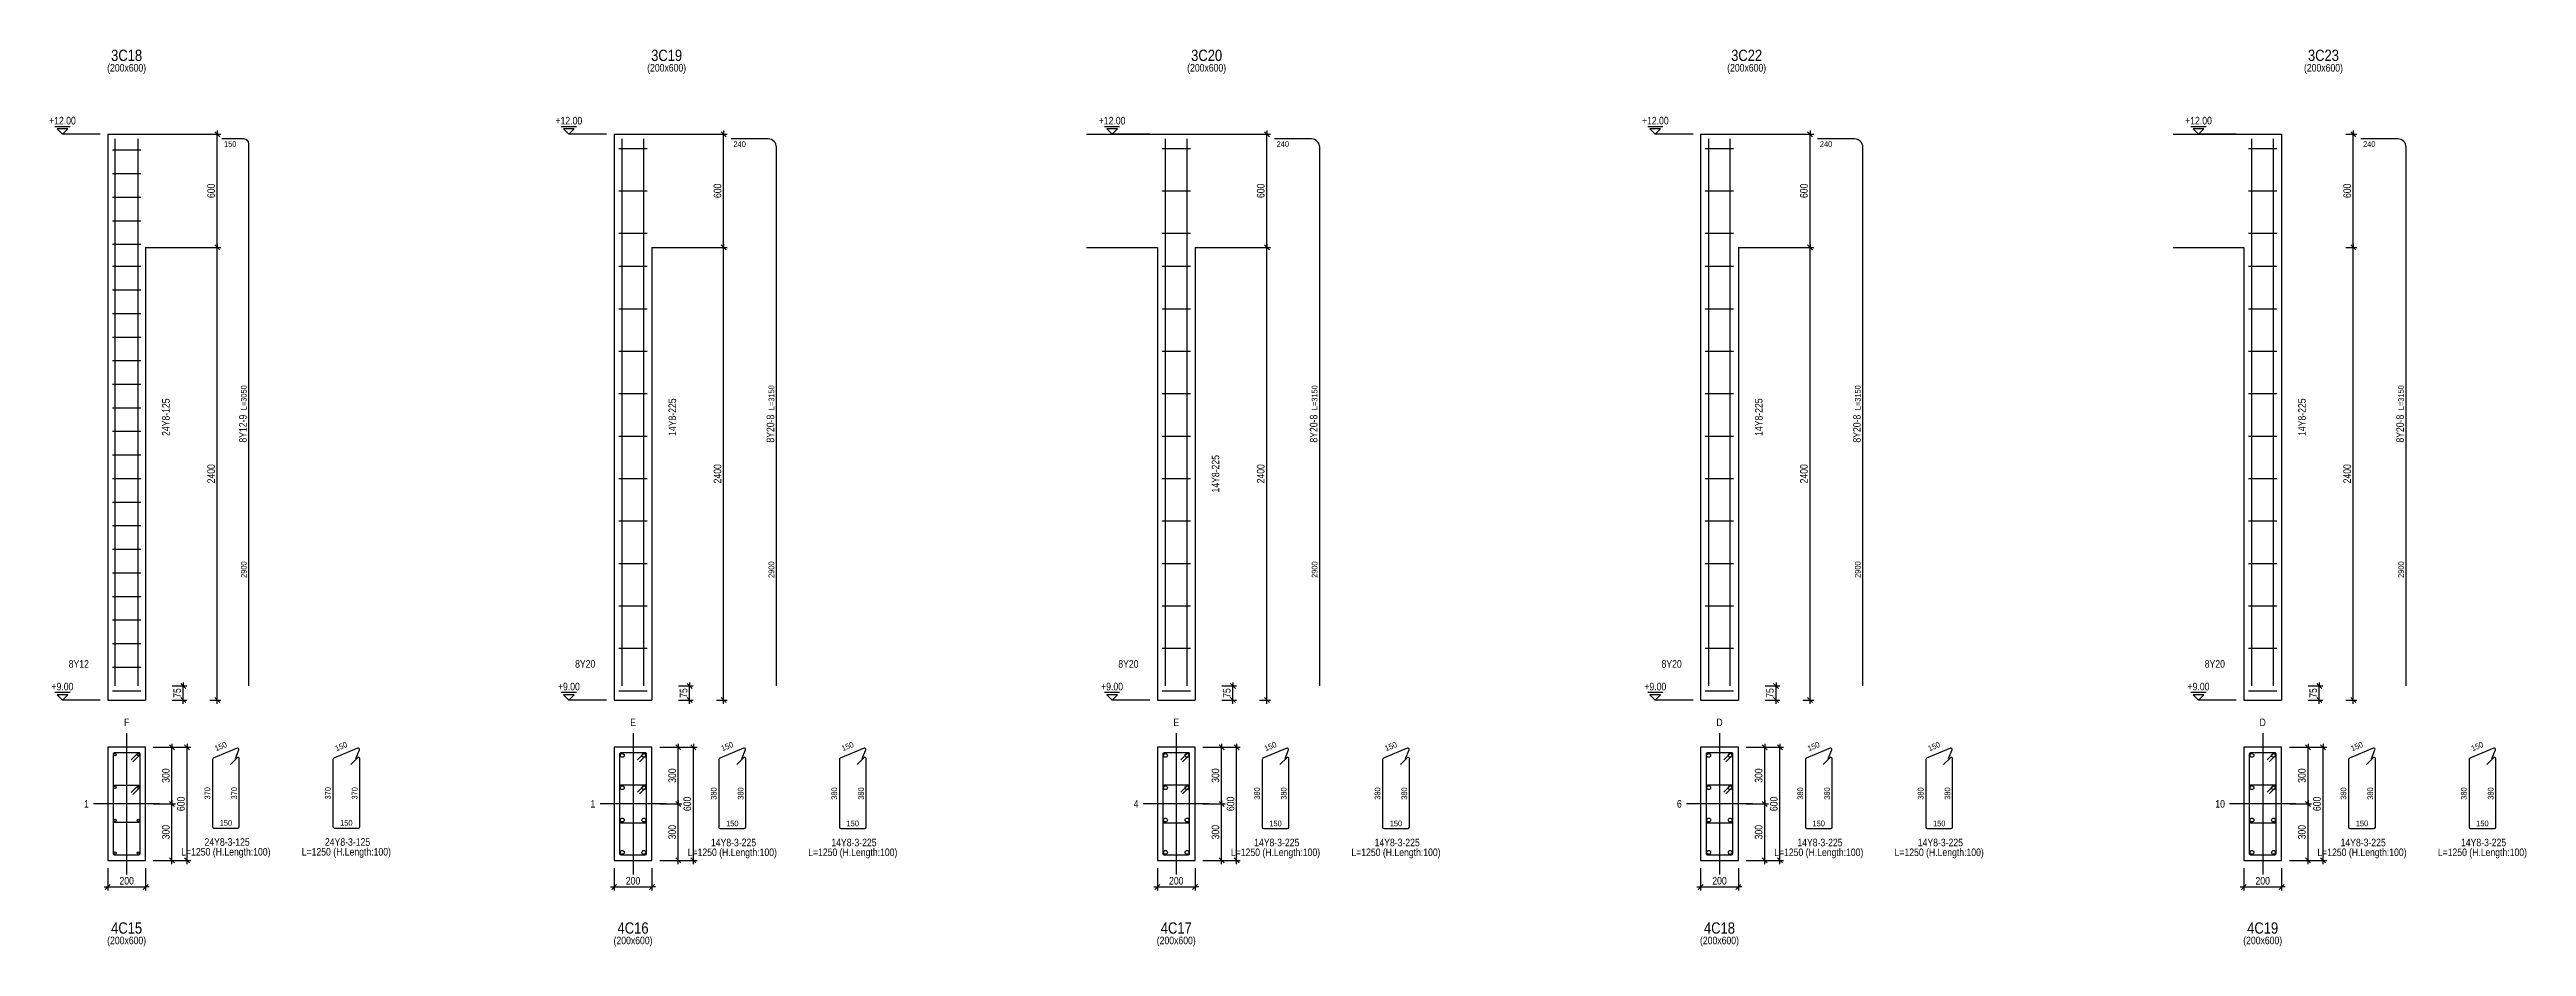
# Model space of a CAD drawing. Extents: x 0 to 206258, y -403073 to 0.
# Drawn here: x 20799 to 53611, y -155774 to -143886 of the extents above; entities that cross this region are included whole.
import ezdxf
from ezdxf.enums import TextEntityAlignment as Align
from ezdxf.lldxf.tags import DXFTag

# ---------------------------------------------------------------- set-up
doc = ezdxf.new("R2010")
doc.units = 0
doc.header["$LTSCALE"] = 1000
for name, color, linetype in [('Axis Line(Dir 1)', 8, 'CENTER2'), ('Axis Line(Dir 2)', 150, 'CENTER2'), ('Column Line(D)', 1, 'Continuous'), ('Dimension Line', 5, 'Continuous'), ('Dimension Text', 5, 'Continuous'), ('Link Line', 3, 'Continuous'), ('Rebar Label', 6, 'Continuous'), ('Rebar Length Text', 8, 'Continuous'), ('Rebar Line', 7, 'Continuous'), ('Top Rebar Label', 6, 'Continuous'), ('Top Rebar Length Text', 8, 'Continuous'), ('Top Rebar Line', 7, 'Continuous')]:
    doc.layers.add(name, color=color, linetype=linetype)
for name, color, linetype, true_color in [('Column Label(D)', 12, 'Continuous', 0xbd0000), ('Column Size Label (D)', 94, 'Continuous', 0x008100), ('Level Mark Line', 253, 'Continuous', 0x828282), ('Level Mark Text', 253, 'Continuous', 0x828282), ('Link Label', 94, 'Continuous', 0x008100), ('Link Length Text', 94, 'Continuous', 0x008100)]:
    doc.layers.add(name, color=color, linetype=linetype, true_color=true_color)
doc.styles.add('Column Label(D)', font='ARIALN.TTF', dxfattribs={"height": 150})
doc.styles.add('Column Size Label (D)', font='ARIALN.TTF', dxfattribs={"height": 100})
doc.styles.add('Dimension Text', font='ARIALN.TTF', dxfattribs={"height": 100})
doc.styles.add('Level Mark Text', font='ARIALN.TTF', dxfattribs={"height": 100})
doc.styles.add('Link Label', font='ARIALN.TTF', dxfattribs={"height": 100})
doc.styles.add('Link Length Text', font='ARIALN.TTF', dxfattribs={"height": 100})
doc.styles.add('Rebar Label', font='ARIALN.TTF', dxfattribs={"height": 100})
doc.styles.add('Rebar Length Text', font='ARIALN.TTF', dxfattribs={"height": 75})
doc.styles.add('Top Rebar Label', font='ARIALN.TTF', dxfattribs={"height": 100})
doc.styles.add('Top Rebar Length Text', font='ARIALN.TTF', dxfattribs={"height": 75})
tags = doc.linetypes.add('CENTER2', pattern=[1.125, 0.75, -0.125, 0.125, -0.125]).pattern_tags.tags
tags[10:11] = [DXFTag(74, 4), DXFTag(75, 0), DXFTag(340, '0'), DXFTag(46, 0.0), DXFTag(50, 0.0), DXFTag(44, 0.0), DXFTag(45, 0.0)]
tags[8:9] = [DXFTag(74, 4), DXFTag(75, 0), DXFTag(340, '0'), DXFTag(46, 0.0), DXFTag(50, 0.0), DXFTag(44, 0.0), DXFTag(45, 0.0)]
tags[6:7] = [DXFTag(74, 4), DXFTag(75, 0), DXFTag(340, '0'), DXFTag(46, 0.0), DXFTag(50, 0.0), DXFTag(44, 0.0), DXFTag(45, 0.0)]
tags[4:5] = [DXFTag(74, 4), DXFTag(75, 0), DXFTag(340, '0'), DXFTag(46, 0.0), DXFTag(50, 0.0), DXFTag(44, 0.0), DXFTag(45, 0.0)]
doc.dimstyles.new('COLUMNELV', dxfattribs={"dimtxt": 100, "dimasz": 30, "dimexe": 48.3, "dimexo": 103.5, "dimgap": 30, "dimtad": 1, "dimtoh": 1, "dimdec": 1, "dimlfac": 0.4, "dimdsep": 46, "dimtxsty": 'Dimension Text', "dimblk": 'PCDIM_TICK', "dimcen": 0.09, "dimclrd": 5, "dimclre": 5, "dimclrt": 5, "dimadec": 1, "dimazin": 0, "dimtp": 1, "dimtm": 1, "dimtfac": 1, "dimtdec": 4, "dimtofl": 0, "dimtmove": 0, "dimatfit": 3, "dimfxl": 1, "dimtolj": 1, "dimtzin": 0, "dimarcsym": 0})

msp = doc.modelspace()

# ---------------------------------------------------------------- texts
at = {"layer": 'Column Label(D)', "transparency": 33554687, "style": 'Column Label(D)'}
for s, p in [('3C18', (21820.675, -143888.253)), ('3C19', (28974.06, -143888.253)), ('3C20', (36127.445, -143888.253)), ('3C22', (43280.829, -143888.253)), ('3C23', (50921.714, -143888.253)), ('4C15', (21820.675, -155453.768)), ('4C16', (28529.06, -155453.768)), ('4C17', (35724.945, -155453.768)), ('4C18', (42920.829, -155453.768)), ('4C19', (50116.714, -155453.768))]:
    msp.add_text(s, height=150, dxfattribs=at).set_placement(p, align=Align.TOP_CENTER)
at = {"layer": 'Column Size Label (D)', "transparency": 33554687, "style": 'Column Size Label (D)'}
for p in [(21820.675, -144078.253), (28974.06, -144078.253), (36127.445, -144078.253), (43280.829, -144078.253), (50921.714, -144078.253), (21820.675, -155643.768), (28529.06, -155643.768), (35724.945, -155643.768), (42920.829, -155643.768), (50116.714, -155643.768)]:
    msp.add_text('(200x600)', height=100, dxfattribs=at).set_placement(p, align=Align.TOP_CENTER)
at = {"layer": 'Dimension Text', "transparency": 33554687, "style": 'Dimension Text'}
for s, p in [('F', (21820.675, -152883.768)), ('E', (28529.06, -152883.768)), ('E', (35724.945, -152883.768)), ('D', (42920.829, -152883.768)), ('D', (50116.714, -152883.768))]:
    msp.add_text(s, height=100, dxfattribs=at).set_placement(p, align=Align.BOTTOM_CENTER)
for s, p in [('1', (21320.675, -153883.768)), ('1', (28029.06, -153883.768)), ('4', (35224.945, -153883.768)), ('6', (42420.829, -153883.768)), ('10', (49616.714, -153883.768))]:
    msp.add_text(s, height=100, dxfattribs=at).set_placement(p, align=Align.MIDDLE_RIGHT)
at = {"layer": 'Level Mark Text', "transparency": 33554687, "style": 'Level Mark Text'}
for s, p in [('+12.00', (20970.675, -144908.768)), ('+12.00', (27679.06, -144908.768)), ('+12.00', (34874.945, -144908.768)), ('+12.00', (42070.829, -144908.768)), ('+12.00', (49266.714, -144908.768)), ('+9.00', (20970.675, -152408.768)), ('+9.00', (27679.06, -152408.768)), ('+9.00', (34874.945, -152408.768)), ('+9.00', (42070.829, -152408.768)), ('+9.00', (49266.714, -152408.768))]:
    msp.add_text(s, height=100, dxfattribs=at).set_placement(p, align=Align.BOTTOM_CENTER)
at = {"layer": 'Link Label', "transparency": 33554687, "style": 'Link Label'}
for s, p in [(' 24Y8-3-125', (23135.675, -154438.768)), (' 24Y8-3-125', (24731.265, -154438.768)), (' 14Y8-3-225', (29844.06, -154445.435)), (' 14Y8-3-225', (31439.65, -154445.435)), (' 14Y8-3-225', (37039.945, -154445.435)), (' 14Y8-3-225', (38635.535, -154445.435)), (' 14Y8-3-225', (44235.829, -154445.435)), (' 14Y8-3-225', (45831.419, -154445.435)), (' 14Y8-3-225', (51431.714, -154445.435)), (' 14Y8-3-225', (53027.304, -154445.435))]:
    msp.add_text(s, height=100, dxfattribs=at).set_placement(p, align=Align.CENTER)
at = {"layer": 'Link Length Text', "transparency": 33554687, "style": 'Link Length Text'}
for p in [(23135.675, -154568.768), (24731.265, -154568.768), (29844.06, -154575.435), (31439.65, -154575.435), (37039.945, -154575.435), (38635.535, -154575.435), (44235.829, -154575.435), (45831.419, -154575.435), (51431.714, -154575.435), (53027.304, -154575.435)]:
    msp.add_text('L=1250 (H.Length:100)', height=100, dxfattribs=at).set_placement(p, align=Align.CENTER)
at = {"layer": 'Rebar Label', "transparency": 33554687, "style": 'Rebar Label'}
for s, p in [('24Y8-125', (22420.675, -148758.768)), ('14Y8-225', (29129.06, -148758.768)), ('14Y8-225', (43520.829, -148758.768)), ('14Y8-225', (50716.714, -148758.768)), ('14Y8-225', (36324.945, -149508.768))]:
    msp.add_text(s, height=100, rotation=90, dxfattribs=at).set_placement(p, align=Align.BOTTOM_CENTER)
at = {"layer": 'Rebar Length Text', "transparency": 33554687, "style": 'Rebar Length Text'}
for s, rotation, p in [('150', 22.9057699, (23081.896, -153156.492)), ('150', 22.9057699, (24677.486, -153156.492)), ('150', 22.9057699, (29790.281, -153156.492)), ('150', 22.9057699, (31385.871, -153156.492)), ('150', 22.9057699, (36986.166, -153156.492)), ('150', 22.9057699, (38581.756, -153156.492)), ('150', 22.9057699, (44182.051, -153156.492)), ('150', 22.9057699, (45777.64, -153156.492)), ('150', 22.9057699, (51377.935, -153156.492)), ('150', 22.9057699, (52973.525, -153156.492)), ('370', 90, (22928.175, -153743.768)), ('370', 90, (23283.175, -153743.768)), ('370', 90, (24523.765, -153743.768)), ('370', 90, (24878.765, -153743.768)), ('380', 90, (29636.56, -153747.102)), ('380', 90, (29991.56, -153747.102)), ('380', 90, (31232.15, -153747.102)), ('380', 90, (31587.15, -153747.102)), ('380', 90, (36832.445, -153747.102)), ('380', 90, (37187.445, -153747.102)), ('380', 90, (38428.035, -153747.102)), ('380', 90, (38783.035, -153747.102)), ('380', 90, (44028.329, -153747.102)), ('380', 90, (44383.329, -153747.102)), ('380', 90, (45623.919, -153747.102)), ('380', 90, (45978.919, -153747.102)), ('380', 90, (51224.214, -153747.102)), ('380', 90, (51579.214, -153747.102)), ('380', 90, (52819.804, -153747.102)), ('380', 90, (53174.804, -153747.102))]:
    msp.add_text(s, height=75, rotation=rotation, dxfattribs=at).set_placement(p, align=Align.CENTER)
for p in [(23135.675, -154173.768), (24731.265, -154173.768), (29844.06, -154180.435), (31439.65, -154180.435), (37039.945, -154180.435), (38635.535, -154180.435), (44235.829, -154180.435), (45831.419, -154180.435), (51431.714, -154180.435), (53027.304, -154180.435)]:
    msp.add_text('150', height=75, dxfattribs=at).set_placement(p, align=Align.CENTER)
at = {"layer": 'Top Rebar Label', "transparency": 33554687, "style": 'Top Rebar Label'}
for s, p in [(' 8Y12-9', (23410.675, -148726.268)), (' 8Y20-8', (30399.06, -148726.268)), (' 8Y20-8', (37594.945, -148726.268)), (' 8Y20-8', (44790.829, -148726.268)), (' 8Y20-8', (51986.714, -148726.268))]:
    msp.add_text(s, height=100, rotation=90, dxfattribs=at).set_placement(p, align=Align.RIGHT)
for s, p in [(' 8Y12', (21320.675, -152108.768)), (' 8Y20', (28029.06, -152108.768)), (' 8Y20', (35224.945, -152108.768)), (' 8Y20', (42420.829, -152108.768)), (' 8Y20', (49616.714, -152108.768))]:
    msp.add_text(s, height=100, dxfattribs=at).set_placement(p, align=Align.BOTTOM_RIGHT)
at = {"layer": 'Top Rebar Length Text', "transparency": 33554687, "style": 'Top Rebar Length Text'}
for s, p in [('150', (23110.675, -145101.268)), ('240', (29859.06, -145101.268)), ('240', (37054.945, -145101.268)), ('240', (44250.829, -145101.268)), ('240', (51446.714, -145101.268))]:
    msp.add_text(s, height=75, dxfattribs=at).set_placement(p, align=Align.TOP_LEFT)
for s, p in [('L=3050', (23410.675, -148666.268)), ('L=3150', (30399.06, -148666.268)), ('L=3150', (37594.945, -148666.268)), ('L=3150', (44790.829, -148666.268)), ('L=3150', (51986.714, -148666.268)), ('2900', (23410.675, -150888.947)), ('2900', (30399.06, -150888.947)), ('2900', (37594.945, -150888.947)), ('2900', (44790.829, -150888.947)), ('2900', (51986.714, -150888.947))]:
    msp.add_text(s, height=75, rotation=90, dxfattribs=at).set_placement(p)

# ---------------------------------------------------------------- blocks, each defined once
blk = doc.blocks.new('PCDIM_TICK')
at = {"layer": 'Dimension Line', "color": 0, "transparency": 33554687}
for p, q in [((1.1, 1.1), (-1.1, -1.1)), ((1.6, 0), (0, 0))]:
    blk.add_line(p, q, dxfattribs=at)
blk = doc.blocks.new('*U2431')
at = {"layer": 'Dimension Line', "color": 5, "true_color": 0x0000ff, "transparency": 16777216}
for p, q in [((22924, -146509), (23069, -146509)), ((23021, -152509), (23021, -146509)), ((22924, -152509), (23069, -152509))]:
    blk.add_line(p, q, dxfattribs=at)
at = {"layer": 'Dimension Line', "color": 5, "true_color": 0x0000ff, "transparency": 16777216, "xscale": 30, "yscale": 30}
for p, rotation in [((23021, -146509), 89.99999999999447), ((23021, -152509), 269.9999999999834)]:
    blk.add_blockref('PCDIM_TICK', p, dxfattribs=dict(at, rotation=rotation))
at = {"layer": 'Dimension Line', "color": 5, "true_color": 0x0000ff, "transparency": 16777216, "insert": (22991, -149509), "char_height": 100, "width": 247.25, "attachment_point": 8, "rotation": 90, "style": 'Dimension Text'}
blk.add_mtext('2400', dxfattribs=at)
blk = doc.blocks.new('*U2432')
at = {"layer": 'Dimension Line', "color": 5, "true_color": 0x0000ff, "transparency": 16777216}
for p, q in [((22924, -145009), (23069, -145009)), ((23021, -146509), (23021, -145009)), ((22924, -146509), (23069, -146509))]:
    blk.add_line(p, q, dxfattribs=at)
at = {"layer": 'Dimension Line', "color": 5, "true_color": 0x0000ff, "transparency": 16777216, "xscale": 30, "yscale": 30}
for p, rotation in [((23021, -145009), 89.99999999999447), ((23021, -146509), 269.9999999999834)]:
    blk.add_blockref('PCDIM_TICK', p, dxfattribs=dict(at, rotation=rotation))
at = {"layer": 'Dimension Line', "color": 5, "true_color": 0x0000ff, "transparency": 16777216, "insert": (22991, -145759), "char_height": 100, "width": 181.97, "attachment_point": 8, "rotation": 90, "style": 'Dimension Text'}
blk.add_mtext('600', dxfattribs=at)
blk = doc.blocks.new('*U2433')
at = {"layer": 'Dimension Line', "color": 5, "true_color": 0x0000ff, "transparency": 16777216}
for p, q in [((22424, -152321), (22619, -152321)), ((22424, -152509), (22619, -152509)), ((22571, -152509), (22571, -152321))]:
    blk.add_line(p, q, dxfattribs=at)
at = {"layer": 'Dimension Line', "color": 5, "true_color": 0x0000ff, "transparency": 16777216, "xscale": 30, "yscale": 30}
for p, rotation in [((22571, -152321), 89.99999999999447), ((22571, -152509), 269.9999999999834)]:
    blk.add_blockref('PCDIM_TICK', p, dxfattribs=dict(at, rotation=rotation))
at = {"layer": 'Dimension Line', "color": 5, "true_color": 0x0000ff, "transparency": 16777216, "insert": (22541, -152415), "char_height": 100, "width": 117.23, "attachment_point": 8, "rotation": 90, "style": 'Dimension Text'}
blk.add_mtext('75', dxfattribs=at)
blk = doc.blocks.new('*U2434')
at = {"layer": 'Dimension Line', "color": 5, "true_color": 0x0000ff, "transparency": 16777216}
for p, q in [((21571, -154737), (21571, -155032)), ((22071, -154737), (22071, -155032)), ((21571, -154984), (22071, -154984))]:
    blk.add_line(p, q, dxfattribs=at)
at = {"layer": 'Dimension Line', "color": 5, "true_color": 0x0000ff, "transparency": 16777216, "xscale": 30, "yscale": 30, "rotation": 180.0000000000004}
blk.add_blockref('PCDIM_TICK', (21571, -154984), dxfattribs=at)
at = {"layer": 'Dimension Line', "color": 5, "true_color": 0x0000ff, "transparency": 16777216, "xscale": 30, "yscale": 30}
blk.add_blockref('PCDIM_TICK', (22071, -154984), dxfattribs=at)
at = {"layer": 'Dimension Line', "color": 5, "true_color": 0x0000ff, "transparency": 16777216, "insert": (21821, -154954), "char_height": 100, "width": 182.77, "attachment_point": 8, "style": 'Dimension Text'}
blk.add_mtext('200', dxfattribs=at)
blk = doc.blocks.new('*U2435')
at = {"layer": 'Dimension Line', "color": 5, "true_color": 0x0000ff, "transparency": 16777216}
for p, q in [((22174, -153884), (22469, -153884)), ((22421, -154634), (22421, -153884)), ((22174, -154634), (22469, -154634))]:
    blk.add_line(p, q, dxfattribs=at)
at = {"layer": 'Dimension Line', "color": 5, "true_color": 0x0000ff, "transparency": 16777216, "xscale": 30, "yscale": 30}
for p, rotation in [((22421, -153884), 89.99999999999447), ((22421, -154634), 269.9999999999834)]:
    blk.add_blockref('PCDIM_TICK', p, dxfattribs=dict(at, rotation=rotation))
at = {"layer": 'Dimension Line', "color": 5, "true_color": 0x0000ff, "transparency": 16777216, "insert": (22391, -154259), "char_height": 100, "width": 181.5, "attachment_point": 8, "rotation": 90, "style": 'Dimension Text'}
blk.add_mtext('300', dxfattribs=at)
blk = doc.blocks.new('*U2436')
at = {"layer": 'Dimension Line', "color": 5, "true_color": 0x0000ff, "transparency": 16777216}
for p, q in [((22174, -153134), (22469, -153134)), ((22421, -153884), (22421, -153134)), ((22174, -153884), (22469, -153884))]:
    blk.add_line(p, q, dxfattribs=at)
at = {"layer": 'Dimension Line', "color": 5, "true_color": 0x0000ff, "transparency": 16777216, "xscale": 30, "yscale": 30}
for p, rotation in [((22421, -153134), 89.99999999999447), ((22421, -153884), 269.9999999999834)]:
    blk.add_blockref('PCDIM_TICK', p, dxfattribs=dict(at, rotation=rotation))
at = {"layer": 'Dimension Line', "color": 5, "true_color": 0x0000ff, "transparency": 16777216, "insert": (22391, -153509), "char_height": 100, "width": 181.5, "attachment_point": 8, "rotation": 90, "style": 'Dimension Text'}
blk.add_mtext('300', dxfattribs=at)
blk = doc.blocks.new('*U2437')
at = {"layer": 'Dimension Line', "color": 5, "true_color": 0x0000ff, "transparency": 16777216}
for p, q in [((22174, -153134), (22669, -153134)), ((22621, -154634), (22621, -153134)), ((22174, -154634), (22669, -154634))]:
    blk.add_line(p, q, dxfattribs=at)
at = {"layer": 'Dimension Line', "color": 5, "true_color": 0x0000ff, "transparency": 16777216, "xscale": 30, "yscale": 30}
for p, rotation in [((22621, -153134), 89.99999999999447), ((22621, -154634), 269.9999999999834)]:
    blk.add_blockref('PCDIM_TICK', p, dxfattribs=dict(at, rotation=rotation))
at = {"layer": 'Dimension Line', "color": 5, "true_color": 0x0000ff, "transparency": 16777216, "insert": (22591, -153884), "char_height": 100, "width": 181.97, "attachment_point": 8, "rotation": 90, "style": 'Dimension Text'}
blk.add_mtext('600', dxfattribs=at)
blk = doc.blocks.new('*U2438')
at = {"layer": 'Dimension Line', "color": 5, "true_color": 0x0000ff, "transparency": 16777216}
for p, q in [((29633, -146509), (29777, -146509)), ((29729, -152509), (29729, -146509)), ((29633, -152509), (29777, -152509))]:
    blk.add_line(p, q, dxfattribs=at)
at = {"layer": 'Dimension Line', "color": 5, "true_color": 0x0000ff, "transparency": 16777216, "xscale": 30, "yscale": 30}
for p, rotation in [((29729, -146509), 89.99999999999447), ((29729, -152509), 269.9999999999834)]:
    blk.add_blockref('PCDIM_TICK', p, dxfattribs=dict(at, rotation=rotation))
at = {"layer": 'Dimension Line', "color": 5, "true_color": 0x0000ff, "transparency": 16777216, "insert": (29699, -149509), "char_height": 100, "width": 247.25, "attachment_point": 8, "rotation": 90, "style": 'Dimension Text'}
blk.add_mtext('2400', dxfattribs=at)
blk = doc.blocks.new('*U2439')
at = {"layer": 'Dimension Line', "color": 5, "true_color": 0x0000ff, "transparency": 16777216}
for p, q in [((29633, -145009), (29777, -145009)), ((29729, -146509), (29729, -145009)), ((29633, -146509), (29777, -146509))]:
    blk.add_line(p, q, dxfattribs=at)
at = {"layer": 'Dimension Line', "color": 5, "true_color": 0x0000ff, "transparency": 16777216, "xscale": 30, "yscale": 30}
for p, rotation in [((29729, -145009), 89.99999999999447), ((29729, -146509), 269.9999999999834)]:
    blk.add_blockref('PCDIM_TICK', p, dxfattribs=dict(at, rotation=rotation))
at = {"layer": 'Dimension Line', "color": 5, "true_color": 0x0000ff, "transparency": 16777216, "insert": (29699, -145759), "char_height": 100, "width": 181.97, "attachment_point": 8, "rotation": 90, "style": 'Dimension Text'}
blk.add_mtext('600', dxfattribs=at)
blk = doc.blocks.new('*U2440')
at = {"layer": 'Dimension Line', "color": 5, "true_color": 0x0000ff, "transparency": 16777216}
for p, q in [((29133, -152321), (29327, -152321)), ((29133, -152509), (29327, -152509)), ((29279, -152509), (29279, -152321))]:
    blk.add_line(p, q, dxfattribs=at)
at = {"layer": 'Dimension Line', "color": 5, "true_color": 0x0000ff, "transparency": 16777216, "xscale": 30, "yscale": 30}
for p, rotation in [((29279, -152321), 89.99999999999447), ((29279, -152509), 269.9999999999834)]:
    blk.add_blockref('PCDIM_TICK', p, dxfattribs=dict(at, rotation=rotation))
at = {"layer": 'Dimension Line', "color": 5, "true_color": 0x0000ff, "transparency": 16777216, "insert": (29249, -152415), "char_height": 100, "width": 117.23, "attachment_point": 8, "rotation": 90, "style": 'Dimension Text'}
blk.add_mtext('75', dxfattribs=at)
blk = doc.blocks.new('*U2441')
at = {"layer": 'Dimension Line', "color": 5, "true_color": 0x0000ff, "transparency": 16777216}
for p, q in [((28279, -154737), (28279, -155032)), ((28779, -154737), (28779, -155032)), ((28279, -154984), (28779, -154984))]:
    blk.add_line(p, q, dxfattribs=at)
at = {"layer": 'Dimension Line', "color": 5, "true_color": 0x0000ff, "transparency": 16777216, "xscale": 30, "yscale": 30, "rotation": 180.0000000000004}
blk.add_blockref('PCDIM_TICK', (28279, -154984), dxfattribs=at)
at = {"layer": 'Dimension Line', "color": 5, "true_color": 0x0000ff, "transparency": 16777216, "xscale": 30, "yscale": 30}
blk.add_blockref('PCDIM_TICK', (28779, -154984), dxfattribs=at)
at = {"layer": 'Dimension Line', "color": 5, "true_color": 0x0000ff, "transparency": 16777216, "insert": (28529, -154954), "char_height": 100, "width": 182.77, "attachment_point": 8, "style": 'Dimension Text'}
blk.add_mtext('200', dxfattribs=at)
blk = doc.blocks.new('*U2442')
at = {"layer": 'Dimension Line', "color": 5, "true_color": 0x0000ff, "transparency": 16777216}
for p, q in [((28883, -153884), (29177, -153884)), ((29129, -154634), (29129, -153884)), ((28883, -154634), (29177, -154634))]:
    blk.add_line(p, q, dxfattribs=at)
at = {"layer": 'Dimension Line', "color": 5, "true_color": 0x0000ff, "transparency": 16777216, "xscale": 30, "yscale": 30}
for p, rotation in [((29129, -153884), 89.99999999999447), ((29129, -154634), 269.9999999999834)]:
    blk.add_blockref('PCDIM_TICK', p, dxfattribs=dict(at, rotation=rotation))
at = {"layer": 'Dimension Line', "color": 5, "true_color": 0x0000ff, "transparency": 16777216, "insert": (29099, -154259), "char_height": 100, "width": 181.5, "attachment_point": 8, "rotation": 90, "style": 'Dimension Text'}
blk.add_mtext('300', dxfattribs=at)
blk = doc.blocks.new('*U2443')
at = {"layer": 'Dimension Line', "color": 5, "true_color": 0x0000ff, "transparency": 16777216}
for p, q in [((28883, -153134), (29177, -153134)), ((29129, -153884), (29129, -153134)), ((28883, -153884), (29177, -153884))]:
    blk.add_line(p, q, dxfattribs=at)
at = {"layer": 'Dimension Line', "color": 5, "true_color": 0x0000ff, "transparency": 16777216, "xscale": 30, "yscale": 30}
for p, rotation in [((29129, -153134), 89.99999999999447), ((29129, -153884), 269.9999999999834)]:
    blk.add_blockref('PCDIM_TICK', p, dxfattribs=dict(at, rotation=rotation))
at = {"layer": 'Dimension Line', "color": 5, "true_color": 0x0000ff, "transparency": 16777216, "insert": (29099, -153509), "char_height": 100, "width": 181.5, "attachment_point": 8, "rotation": 90, "style": 'Dimension Text'}
blk.add_mtext('300', dxfattribs=at)
blk = doc.blocks.new('*U2444')
at = {"layer": 'Dimension Line', "color": 5, "true_color": 0x0000ff, "transparency": 16777216}
for p, q in [((28883, -153134), (29377, -153134)), ((29329, -154634), (29329, -153134)), ((28883, -154634), (29377, -154634))]:
    blk.add_line(p, q, dxfattribs=at)
at = {"layer": 'Dimension Line', "color": 5, "true_color": 0x0000ff, "transparency": 16777216, "xscale": 30, "yscale": 30}
for p, rotation in [((29329, -153134), 89.99999999999447), ((29329, -154634), 269.9999999999834)]:
    blk.add_blockref('PCDIM_TICK', p, dxfattribs=dict(at, rotation=rotation))
at = {"layer": 'Dimension Line', "color": 5, "true_color": 0x0000ff, "transparency": 16777216, "insert": (29299, -153884), "char_height": 100, "width": 181.97, "attachment_point": 8, "rotation": 90, "style": 'Dimension Text'}
blk.add_mtext('600', dxfattribs=at)
blk = doc.blocks.new('*U2445')
at = {"layer": 'Dimension Line', "color": 5, "true_color": 0x0000ff, "transparency": 16777216}
for p, q in [((36828, -146509), (36973, -146509)), ((36925, -152509), (36925, -146509)), ((36828, -152509), (36973, -152509))]:
    blk.add_line(p, q, dxfattribs=at)
at = {"layer": 'Dimension Line', "color": 5, "true_color": 0x0000ff, "transparency": 16777216, "xscale": 30, "yscale": 30}
for p, rotation in [((36925, -146509), 89.99999999999447), ((36925, -152509), 269.9999999999834)]:
    blk.add_blockref('PCDIM_TICK', p, dxfattribs=dict(at, rotation=rotation))
at = {"layer": 'Dimension Line', "color": 5, "true_color": 0x0000ff, "transparency": 16777216, "insert": (36895, -149509), "char_height": 100, "width": 247.25, "attachment_point": 8, "rotation": 90, "style": 'Dimension Text'}
blk.add_mtext('2400', dxfattribs=at)
blk = doc.blocks.new('*U2446')
at = {"layer": 'Dimension Line', "color": 5, "true_color": 0x0000ff, "transparency": 16777216}
for p, q in [((36828, -145009), (36973, -145009)), ((36925, -146509), (36925, -145009)), ((36828, -146509), (36973, -146509))]:
    blk.add_line(p, q, dxfattribs=at)
at = {"layer": 'Dimension Line', "color": 5, "true_color": 0x0000ff, "transparency": 16777216, "xscale": 30, "yscale": 30}
for p, rotation in [((36925, -145009), 89.99999999999447), ((36925, -146509), 269.9999999999834)]:
    blk.add_blockref('PCDIM_TICK', p, dxfattribs=dict(at, rotation=rotation))
at = {"layer": 'Dimension Line', "color": 5, "true_color": 0x0000ff, "transparency": 16777216, "insert": (36895, -145759), "char_height": 100, "width": 181.97, "attachment_point": 8, "rotation": 90, "style": 'Dimension Text'}
blk.add_mtext('600', dxfattribs=at)
blk = doc.blocks.new('*U2447')
at = {"layer": 'Dimension Line', "color": 5, "true_color": 0x0000ff, "transparency": 16777216}
for p, q in [((36328, -152321), (36523, -152321)), ((36328, -152509), (36523, -152509)), ((36475, -152509), (36475, -152321))]:
    blk.add_line(p, q, dxfattribs=at)
at = {"layer": 'Dimension Line', "color": 5, "true_color": 0x0000ff, "transparency": 16777216, "xscale": 30, "yscale": 30}
for p, rotation in [((36475, -152321), 89.99999999999447), ((36475, -152509), 269.9999999999834)]:
    blk.add_blockref('PCDIM_TICK', p, dxfattribs=dict(at, rotation=rotation))
at = {"layer": 'Dimension Line', "color": 5, "true_color": 0x0000ff, "transparency": 16777216, "insert": (36445, -152415), "char_height": 100, "width": 117.23, "attachment_point": 8, "rotation": 90, "style": 'Dimension Text'}
blk.add_mtext('75', dxfattribs=at)
blk = doc.blocks.new('*U2448')
at = {"layer": 'Dimension Line', "color": 5, "true_color": 0x0000ff, "transparency": 16777216}
for p, q in [((35475, -154737), (35475, -155032)), ((35975, -154737), (35975, -155032)), ((35475, -154984), (35975, -154984))]:
    blk.add_line(p, q, dxfattribs=at)
at = {"layer": 'Dimension Line', "color": 5, "true_color": 0x0000ff, "transparency": 16777216, "xscale": 30, "yscale": 30, "rotation": 180.0000000000004}
blk.add_blockref('PCDIM_TICK', (35475, -154984), dxfattribs=at)
at = {"layer": 'Dimension Line', "color": 5, "true_color": 0x0000ff, "transparency": 16777216, "xscale": 30, "yscale": 30}
blk.add_blockref('PCDIM_TICK', (35975, -154984), dxfattribs=at)
at = {"layer": 'Dimension Line', "color": 5, "true_color": 0x0000ff, "transparency": 16777216, "insert": (35725, -154954), "char_height": 100, "width": 182.77, "attachment_point": 8, "style": 'Dimension Text'}
blk.add_mtext('200', dxfattribs=at)
blk = doc.blocks.new('*U2449')
at = {"layer": 'Dimension Line', "color": 5, "true_color": 0x0000ff, "transparency": 16777216}
for p, q in [((36078, -153884), (36373, -153884)), ((36325, -154634), (36325, -153884)), ((36078, -154634), (36373, -154634))]:
    blk.add_line(p, q, dxfattribs=at)
at = {"layer": 'Dimension Line', "color": 5, "true_color": 0x0000ff, "transparency": 16777216, "xscale": 30, "yscale": 30}
for p, rotation in [((36325, -153884), 89.99999999999447), ((36325, -154634), 269.9999999999834)]:
    blk.add_blockref('PCDIM_TICK', p, dxfattribs=dict(at, rotation=rotation))
at = {"layer": 'Dimension Line', "color": 5, "true_color": 0x0000ff, "transparency": 16777216, "insert": (36295, -154259), "char_height": 100, "width": 181.5, "attachment_point": 8, "rotation": 90, "style": 'Dimension Text'}
blk.add_mtext('300', dxfattribs=at)
blk = doc.blocks.new('*U2450')
at = {"layer": 'Dimension Line', "color": 5, "true_color": 0x0000ff, "transparency": 16777216}
for p, q in [((36078, -153134), (36373, -153134)), ((36325, -153884), (36325, -153134)), ((36078, -153884), (36373, -153884))]:
    blk.add_line(p, q, dxfattribs=at)
at = {"layer": 'Dimension Line', "color": 5, "true_color": 0x0000ff, "transparency": 16777216, "xscale": 30, "yscale": 30}
for p, rotation in [((36325, -153134), 89.99999999999447), ((36325, -153884), 269.9999999999834)]:
    blk.add_blockref('PCDIM_TICK', p, dxfattribs=dict(at, rotation=rotation))
at = {"layer": 'Dimension Line', "color": 5, "true_color": 0x0000ff, "transparency": 16777216, "insert": (36295, -153509), "char_height": 100, "width": 181.5, "attachment_point": 8, "rotation": 90, "style": 'Dimension Text'}
blk.add_mtext('300', dxfattribs=at)
blk = doc.blocks.new('*U2451')
at = {"layer": 'Dimension Line', "color": 5, "true_color": 0x0000ff, "transparency": 16777216}
for p, q in [((36078, -153134), (36573, -153134)), ((36525, -154634), (36525, -153134)), ((36078, -154634), (36573, -154634))]:
    blk.add_line(p, q, dxfattribs=at)
at = {"layer": 'Dimension Line', "color": 5, "true_color": 0x0000ff, "transparency": 16777216, "xscale": 30, "yscale": 30}
for p, rotation in [((36525, -153134), 89.99999999999447), ((36525, -154634), 269.9999999999834)]:
    blk.add_blockref('PCDIM_TICK', p, dxfattribs=dict(at, rotation=rotation))
at = {"layer": 'Dimension Line', "color": 5, "true_color": 0x0000ff, "transparency": 16777216, "insert": (36495, -153884), "char_height": 100, "width": 181.97, "attachment_point": 8, "rotation": 90, "style": 'Dimension Text'}
blk.add_mtext('600', dxfattribs=at)
blk = doc.blocks.new('*U2452')
at = {"layer": 'Dimension Line', "color": 5, "true_color": 0x0000ff, "transparency": 16777216}
for p, q in [((44024, -146509), (44169, -146509)), ((44121, -152509), (44121, -146509)), ((44024, -152509), (44169, -152509))]:
    blk.add_line(p, q, dxfattribs=at)
at = {"layer": 'Dimension Line', "color": 5, "true_color": 0x0000ff, "transparency": 16777216, "xscale": 30, "yscale": 30}
for p, rotation in [((44121, -146509), 89.99999999999447), ((44121, -152509), 269.9999999999834)]:
    blk.add_blockref('PCDIM_TICK', p, dxfattribs=dict(at, rotation=rotation))
at = {"layer": 'Dimension Line', "color": 5, "true_color": 0x0000ff, "transparency": 16777216, "insert": (44091, -149509), "char_height": 100, "width": 247.25, "attachment_point": 8, "rotation": 90, "style": 'Dimension Text'}
blk.add_mtext('2400', dxfattribs=at)
blk = doc.blocks.new('*U2453')
at = {"layer": 'Dimension Line', "color": 5, "true_color": 0x0000ff, "transparency": 16777216}
for p, q in [((44024, -145009), (44169, -145009)), ((44121, -146509), (44121, -145009)), ((44024, -146509), (44169, -146509))]:
    blk.add_line(p, q, dxfattribs=at)
at = {"layer": 'Dimension Line', "color": 5, "true_color": 0x0000ff, "transparency": 16777216, "xscale": 30, "yscale": 30}
for p, rotation in [((44121, -145009), 89.99999999999447), ((44121, -146509), 269.9999999999834)]:
    blk.add_blockref('PCDIM_TICK', p, dxfattribs=dict(at, rotation=rotation))
at = {"layer": 'Dimension Line', "color": 5, "true_color": 0x0000ff, "transparency": 16777216, "insert": (44091, -145759), "char_height": 100, "width": 181.97, "attachment_point": 8, "rotation": 90, "style": 'Dimension Text'}
blk.add_mtext('600', dxfattribs=at)
blk = doc.blocks.new('*U2454')
at = {"layer": 'Dimension Line', "color": 5, "true_color": 0x0000ff, "transparency": 16777216}
for p, q in [((43524, -152321), (43719, -152321)), ((43524, -152509), (43719, -152509)), ((43671, -152509), (43671, -152321))]:
    blk.add_line(p, q, dxfattribs=at)
at = {"layer": 'Dimension Line', "color": 5, "true_color": 0x0000ff, "transparency": 16777216, "xscale": 30, "yscale": 30}
for p, rotation in [((43671, -152321), 89.99999999999447), ((43671, -152509), 269.9999999999834)]:
    blk.add_blockref('PCDIM_TICK', p, dxfattribs=dict(at, rotation=rotation))
at = {"layer": 'Dimension Line', "color": 5, "true_color": 0x0000ff, "transparency": 16777216, "insert": (43641, -152415), "char_height": 100, "width": 117.23, "attachment_point": 8, "rotation": 90, "style": 'Dimension Text'}
blk.add_mtext('75', dxfattribs=at)
blk = doc.blocks.new('*U2455')
at = {"layer": 'Dimension Line', "color": 5, "true_color": 0x0000ff, "transparency": 16777216}
for p, q in [((42671, -154737), (42671, -155032)), ((43171, -154737), (43171, -155032)), ((42671, -154984), (43171, -154984))]:
    blk.add_line(p, q, dxfattribs=at)
at = {"layer": 'Dimension Line', "color": 5, "true_color": 0x0000ff, "transparency": 16777216, "xscale": 30, "yscale": 30, "rotation": 180.0000000000004}
blk.add_blockref('PCDIM_TICK', (42671, -154984), dxfattribs=at)
at = {"layer": 'Dimension Line', "color": 5, "true_color": 0x0000ff, "transparency": 16777216, "xscale": 30, "yscale": 30}
blk.add_blockref('PCDIM_TICK', (43171, -154984), dxfattribs=at)
at = {"layer": 'Dimension Line', "color": 5, "true_color": 0x0000ff, "transparency": 16777216, "insert": (42921, -154954), "char_height": 100, "width": 182.77, "attachment_point": 8, "style": 'Dimension Text'}
blk.add_mtext('200', dxfattribs=at)
blk = doc.blocks.new('*U2456')
at = {"layer": 'Dimension Line', "color": 5, "true_color": 0x0000ff, "transparency": 16777216}
for p, q in [((43274, -153884), (43569, -153884)), ((43521, -154634), (43521, -153884)), ((43274, -154634), (43569, -154634))]:
    blk.add_line(p, q, dxfattribs=at)
at = {"layer": 'Dimension Line', "color": 5, "true_color": 0x0000ff, "transparency": 16777216, "xscale": 30, "yscale": 30}
for p, rotation in [((43521, -153884), 89.99999999999447), ((43521, -154634), 269.9999999999834)]:
    blk.add_blockref('PCDIM_TICK', p, dxfattribs=dict(at, rotation=rotation))
at = {"layer": 'Dimension Line', "color": 5, "true_color": 0x0000ff, "transparency": 16777216, "insert": (43491, -154259), "char_height": 100, "width": 181.5, "attachment_point": 8, "rotation": 90, "style": 'Dimension Text'}
blk.add_mtext('300', dxfattribs=at)
blk = doc.blocks.new('*U2457')
at = {"layer": 'Dimension Line', "color": 5, "true_color": 0x0000ff, "transparency": 16777216}
for p, q in [((43274, -153134), (43569, -153134)), ((43521, -153884), (43521, -153134)), ((43274, -153884), (43569, -153884))]:
    blk.add_line(p, q, dxfattribs=at)
at = {"layer": 'Dimension Line', "color": 5, "true_color": 0x0000ff, "transparency": 16777216, "xscale": 30, "yscale": 30}
for p, rotation in [((43521, -153134), 89.99999999999447), ((43521, -153884), 269.9999999999834)]:
    blk.add_blockref('PCDIM_TICK', p, dxfattribs=dict(at, rotation=rotation))
at = {"layer": 'Dimension Line', "color": 5, "true_color": 0x0000ff, "transparency": 16777216, "insert": (43491, -153509), "char_height": 100, "width": 181.5, "attachment_point": 8, "rotation": 90, "style": 'Dimension Text'}
blk.add_mtext('300', dxfattribs=at)
blk = doc.blocks.new('*U2458')
at = {"layer": 'Dimension Line', "color": 5, "true_color": 0x0000ff, "transparency": 16777216}
for p, q in [((43274, -153134), (43769, -153134)), ((43721, -154634), (43721, -153134)), ((43274, -154634), (43769, -154634))]:
    blk.add_line(p, q, dxfattribs=at)
at = {"layer": 'Dimension Line', "color": 5, "true_color": 0x0000ff, "transparency": 16777216, "xscale": 30, "yscale": 30}
for p, rotation in [((43721, -153134), 89.99999999999447), ((43721, -154634), 269.9999999999834)]:
    blk.add_blockref('PCDIM_TICK', p, dxfattribs=dict(at, rotation=rotation))
at = {"layer": 'Dimension Line', "color": 5, "true_color": 0x0000ff, "transparency": 16777216, "insert": (43691, -153884), "char_height": 100, "width": 181.97, "attachment_point": 8, "rotation": 90, "style": 'Dimension Text'}
blk.add_mtext('600', dxfattribs=at)
blk = doc.blocks.new('*U2459')
at = {"layer": 'Dimension Line', "color": 5, "true_color": 0x0000ff, "transparency": 16777216}
for p, q in [((51220, -146509), (51365, -146509)), ((51317, -152509), (51317, -146509)), ((51220, -152509), (51365, -152509))]:
    blk.add_line(p, q, dxfattribs=at)
at = {"layer": 'Dimension Line', "color": 5, "true_color": 0x0000ff, "transparency": 16777216, "xscale": 30, "yscale": 30}
for p, rotation in [((51317, -146509), 89.99999999999447), ((51317, -152509), 269.9999999999834)]:
    blk.add_blockref('PCDIM_TICK', p, dxfattribs=dict(at, rotation=rotation))
at = {"layer": 'Dimension Line', "color": 5, "true_color": 0x0000ff, "transparency": 16777216, "insert": (51287, -149509), "char_height": 100, "width": 247.25, "attachment_point": 8, "rotation": 90, "style": 'Dimension Text'}
blk.add_mtext('2400', dxfattribs=at)
blk = doc.blocks.new('*U2460')
at = {"layer": 'Dimension Line', "color": 5, "true_color": 0x0000ff, "transparency": 16777216}
for p, q in [((51220, -145009), (51365, -145009)), ((51317, -146509), (51317, -145009)), ((51220, -146509), (51365, -146509))]:
    blk.add_line(p, q, dxfattribs=at)
at = {"layer": 'Dimension Line', "color": 5, "true_color": 0x0000ff, "transparency": 16777216, "xscale": 30, "yscale": 30}
for p, rotation in [((51317, -145009), 89.99999999999447), ((51317, -146509), 269.9999999999834)]:
    blk.add_blockref('PCDIM_TICK', p, dxfattribs=dict(at, rotation=rotation))
at = {"layer": 'Dimension Line', "color": 5, "true_color": 0x0000ff, "transparency": 16777216, "insert": (51287, -145759), "char_height": 100, "width": 181.97, "attachment_point": 8, "rotation": 90, "style": 'Dimension Text'}
blk.add_mtext('600', dxfattribs=at)
blk = doc.blocks.new('*U2461')
at = {"layer": 'Dimension Line', "color": 5, "true_color": 0x0000ff, "transparency": 16777216}
for p, q in [((50720, -152321), (50915, -152321)), ((50720, -152509), (50915, -152509)), ((50867, -152509), (50867, -152321))]:
    blk.add_line(p, q, dxfattribs=at)
at = {"layer": 'Dimension Line', "color": 5, "true_color": 0x0000ff, "transparency": 16777216, "xscale": 30, "yscale": 30}
for p, rotation in [((50867, -152321), 89.99999999999447), ((50867, -152509), 269.9999999999834)]:
    blk.add_blockref('PCDIM_TICK', p, dxfattribs=dict(at, rotation=rotation))
at = {"layer": 'Dimension Line', "color": 5, "true_color": 0x0000ff, "transparency": 16777216, "insert": (50837, -152415), "char_height": 100, "width": 117.23, "attachment_point": 8, "rotation": 90, "style": 'Dimension Text'}
blk.add_mtext('75', dxfattribs=at)
blk = doc.blocks.new('*U2462')
at = {"layer": 'Dimension Line', "color": 5, "true_color": 0x0000ff, "transparency": 16777216}
for p, q in [((49867, -154737), (49867, -155032)), ((50367, -154737), (50367, -155032)), ((49867, -154984), (50367, -154984))]:
    blk.add_line(p, q, dxfattribs=at)
at = {"layer": 'Dimension Line', "color": 5, "true_color": 0x0000ff, "transparency": 16777216, "xscale": 30, "yscale": 30, "rotation": 180.0000000000004}
blk.add_blockref('PCDIM_TICK', (49867, -154984), dxfattribs=at)
at = {"layer": 'Dimension Line', "color": 5, "true_color": 0x0000ff, "transparency": 16777216, "xscale": 30, "yscale": 30}
blk.add_blockref('PCDIM_TICK', (50367, -154984), dxfattribs=at)
at = {"layer": 'Dimension Line', "color": 5, "true_color": 0x0000ff, "transparency": 16777216, "insert": (50117, -154954), "char_height": 100, "width": 182.77, "attachment_point": 8, "style": 'Dimension Text'}
blk.add_mtext('200', dxfattribs=at)
blk = doc.blocks.new('*U2463')
at = {"layer": 'Dimension Line', "color": 5, "true_color": 0x0000ff, "transparency": 16777216}
for p, q in [((50470, -153884), (50765, -153884)), ((50717, -154634), (50717, -153884)), ((50470, -154634), (50765, -154634))]:
    blk.add_line(p, q, dxfattribs=at)
at = {"layer": 'Dimension Line', "color": 5, "true_color": 0x0000ff, "transparency": 16777216, "xscale": 30, "yscale": 30}
for p, rotation in [((50717, -153884), 89.99999999999447), ((50717, -154634), 269.9999999999834)]:
    blk.add_blockref('PCDIM_TICK', p, dxfattribs=dict(at, rotation=rotation))
at = {"layer": 'Dimension Line', "color": 5, "true_color": 0x0000ff, "transparency": 16777216, "insert": (50687, -154259), "char_height": 100, "width": 181.5, "attachment_point": 8, "rotation": 90, "style": 'Dimension Text'}
blk.add_mtext('300', dxfattribs=at)
blk = doc.blocks.new('*U2464')
at = {"layer": 'Dimension Line', "color": 5, "true_color": 0x0000ff, "transparency": 16777216}
for p, q in [((50470, -153134), (50765, -153134)), ((50717, -153884), (50717, -153134)), ((50470, -153884), (50765, -153884))]:
    blk.add_line(p, q, dxfattribs=at)
at = {"layer": 'Dimension Line', "color": 5, "true_color": 0x0000ff, "transparency": 16777216, "xscale": 30, "yscale": 30}
for p, rotation in [((50717, -153134), 89.99999999999447), ((50717, -153884), 269.9999999999834)]:
    blk.add_blockref('PCDIM_TICK', p, dxfattribs=dict(at, rotation=rotation))
at = {"layer": 'Dimension Line', "color": 5, "true_color": 0x0000ff, "transparency": 16777216, "insert": (50687, -153509), "char_height": 100, "width": 181.5, "attachment_point": 8, "rotation": 90, "style": 'Dimension Text'}
blk.add_mtext('300', dxfattribs=at)
blk = doc.blocks.new('*U2465')
at = {"layer": 'Dimension Line', "color": 5, "true_color": 0x0000ff, "transparency": 16777216}
for p, q in [((50470, -153134), (50965, -153134)), ((50917, -154634), (50917, -153134)), ((50470, -154634), (50965, -154634))]:
    blk.add_line(p, q, dxfattribs=at)
at = {"layer": 'Dimension Line', "color": 5, "true_color": 0x0000ff, "transparency": 16777216, "xscale": 30, "yscale": 30}
for p, rotation in [((50917, -153134), 89.99999999999447), ((50917, -154634), 269.9999999999834)]:
    blk.add_blockref('PCDIM_TICK', p, dxfattribs=dict(at, rotation=rotation))
at = {"layer": 'Dimension Line', "color": 5, "true_color": 0x0000ff, "transparency": 16777216, "insert": (50887, -153884), "char_height": 100, "width": 181.97, "attachment_point": 8, "rotation": 90, "style": 'Dimension Text'}
blk.add_mtext('600', dxfattribs=at)

# ---------------------------------------------------------------- dimensions: what is measured, and where the dimension line sits
at = {"layer": 'Dimension Line', "transparency": 33554687}
for p1, p2, distance, picture, middle in [((22820.675, -146508.768), (22820.675, -145008.768), -200, '*U2432', (23020.675, -145758.768)), ((29529.06, -146508.768), (29529.06, -145008.768), -200, '*U2439', (29729.06, -145758.768)), ((36724.945, -146508.768), (36724.945, -145008.768), -200, '*U2446', (36924.945, -145758.768)), ((43920.829, -146508.768), (43920.829, -145008.768), -200, '*U2453', (44120.829, -145758.768)), ((51116.714, -146508.768), (51116.714, -145008.768), -200, '*U2460', (51316.714, -145758.768)), ((22820.675, -152508.768), (22820.675, -146508.768), -200, '*U2431', (23020.675, -149508.768)), ((29529.06, -152508.768), (29529.06, -146508.768), -200, '*U2438', (29729.06, -149508.768)), ((36724.945, -152508.768), (36724.945, -146508.768), -200, '*U2445', (36924.945, -149508.768)), ((43920.829, -152508.768), (43920.829, -146508.768), -200, '*U2452', (44120.829, -149508.768)), ((51116.714, -152508.768), (51116.714, -146508.768), -200, '*U2459', (51316.714, -149508.768)), ((22320.675, -152508.768), (22320.675, -152321.268), -250, '*U2433', (22570.675, -152415.018)), ((29029.06, -152508.768), (29029.06, -152321.268), -250, '*U2440', (29279.06, -152415.018)), ((36224.945, -152508.768), (36224.945, -152321.268), -250, '*U2447', (36474.945, -152415.018)), ((43420.829, -152508.768), (43420.829, -152321.268), -250, '*U2454', (43670.829, -152415.018)), ((50616.714, -152508.768), (50616.714, -152321.268), -250, '*U2461', (50866.714, -152415.018)), ((22070.675, -153883.768), (22070.675, -153133.768), -350, '*U2436', (22420.675, -153508.768)), ((22070.675, -154633.768), (22070.675, -153133.768), -550, '*U2437', (22620.675, -153883.768)), ((28779.06, -153883.768), (28779.06, -153133.768), -350, '*U2443', (29129.06, -153508.768)), ((28779.06, -154633.768), (28779.06, -153133.768), -550, '*U2444', (29329.06, -153883.768)), ((35974.945, -153883.768), (35974.945, -153133.768), -350, '*U2450', (36324.945, -153508.768)), ((35974.945, -154633.768), (35974.945, -153133.768), -550, '*U2451', (36524.945, -153883.768)), ((43170.829, -153883.768), (43170.829, -153133.768), -350, '*U2457', (43520.829, -153508.768)), ((43170.829, -154633.768), (43170.829, -153133.768), -550, '*U2458', (43720.829, -153883.768)), ((50366.714, -153883.768), (50366.714, -153133.768), -350, '*U2464', (50716.714, -153508.768)), ((50366.714, -154633.768), (50366.714, -153133.768), -550, '*U2465', (50916.714, -153883.768)), ((22070.675, -154633.768), (22070.675, -153883.768), -350, '*U2435', (22420.675, -154258.768)), ((28779.06, -154633.768), (28779.06, -153883.768), -350, '*U2442', (29129.06, -154258.768)), ((35974.945, -154633.768), (35974.945, -153883.768), -350, '*U2449', (36324.945, -154258.768)), ((43170.829, -154633.768), (43170.829, -153883.768), -350, '*U2456', (43520.829, -154258.768)), ((50366.714, -154633.768), (50366.714, -153883.768), -350, '*U2463', (50716.714, -154258.768)), ((21570.675, -154633.768), (22070.675, -154633.768), -350, '*U2434', (21820.675, -154983.768)), ((28279.06, -154633.768), (28779.06, -154633.768), -350, '*U2441', (28529.06, -154983.768)), ((35474.945, -154633.768), (35974.945, -154633.768), -350, '*U2448', (35724.945, -154983.768)), ((42670.829, -154633.768), (43170.829, -154633.768), -350, '*U2455', (42920.829, -154983.768)), ((49866.714, -154633.768), (50366.714, -154633.768), -350, '*U2462', (50116.714, -154983.768))]:
    dim = msp.add_aligned_dim(p1=p1, p2=p2, distance=distance, dimstyle='COLUMNELV', override={"dimscale": 1, "dimtxt": 100, "dimasz": 30, "dimexe": 48.3, "dimexo": 103.5, "dimgap": 30, "dimtad": 1, "dimtih": 0, "dimdec": 1, "dimlfac": 0.4, "dimzin": 8, "dimlunit": 2, "dimpost": '', "dimtxsty": 'Dimension Text', "dimblk": 'PCDIM_TICK', "dimse1": 0, "dimse2": 0, "dimsd2": 0, "dimclrd": 5, "dimclre": 5, "dimclrt": 5, "dimaunit": 0, "dimadec": 1, "dimazin": 0, "dimtol": 0, "dimtp": 1, "dimtm": 1, "dimtmove": 0}, dxfattribs=at)
    dim.commit()
    dim.dimension.update_dxf_attribs({"geometry": picture, "text_midpoint": middle})

# ---------------------------------------------------------------- linework, layer by layer
at = {"layer": 'Axis Line(Dir 1)', "transparency": 33554687}
for points in [[(22258.175, -153883.768), (21383.175, -153883.768)], [(28966.56, -153883.768), (28091.56, -153883.768)], [(36162.445, -153883.768), (35287.445, -153883.768)], [(43358.329, -153883.768), (42483.329, -153883.768)], [(50554.214, -153883.768), (49679.214, -153883.768)]]:
    msp.add_lwpolyline(points, dxfattribs=at)
at = {"layer": 'Axis Line(Dir 2)', "transparency": 33554687}
for points in [[(21820.675, -152946.268), (21820.675, -154821.268)], [(28529.06, -152946.268), (28529.06, -154821.268)], [(35724.945, -152946.268), (35724.945, -154821.268)], [(42920.829, -152946.268), (42920.829, -154821.268)], [(50116.714, -152946.268), (50116.714, -154821.268)]]:
    msp.add_lwpolyline(points, dxfattribs=at)
at = {"layer": 'Column Line(D)', "transparency": 33554687}
for points in [[(21570.675, -145008.768), (21570.675, -152508.768)], [(21570.675, -145008.768), (22070.675, -145008.768)], [(22070.675, -145008.768), (23008.175, -145008.768)], [(28279.06, -145008.768), (28279.06, -152508.768)], [(28279.06, -145008.768), (28779.06, -145008.768)], [(28779.06, -145008.768), (29716.56, -145008.768)], [(34537.445, -145008.768), (35474.945, -145008.768)], [(35474.945, -145008.768), (35974.945, -145008.768)], [(35974.945, -145008.768), (36912.445, -145008.768)], [(42670.829, -145008.768), (42670.829, -152508.768)], [(42670.829, -145008.768), (43170.829, -145008.768)], [(43170.829, -145008.768), (44108.329, -145008.768)], [(48929.214, -145008.768), (49866.714, -145008.768)], [(49866.714, -145008.768), (50366.714, -145008.768)], [(50366.714, -145008.768), (50366.714, -152508.768)], [(22070.675, -146508.768), (23008.175, -146508.768)], [(22070.675, -146508.768), (22070.675, -152508.768)], [(28779.06, -146508.768), (29716.56, -146508.768)], [(28779.06, -146508.768), (28779.06, -152508.768)], [(34537.445, -146508.768), (35474.945, -146508.768)], [(35474.945, -146508.768), (35474.945, -152508.768)], [(35974.945, -146508.768), (36912.445, -146508.768)], [(35974.945, -146508.768), (35974.945, -152508.768)], [(43170.829, -146508.768), (44108.329, -146508.768)], [(43170.829, -146508.768), (43170.829, -152508.768)], [(48929.214, -146508.768), (49866.714, -146508.768)], [(49866.714, -146508.768), (49866.714, -152508.768)], [(21570.675, -152508.768), (22070.675, -152508.768)], [(28279.06, -152508.768), (28779.06, -152508.768)], [(35474.945, -152508.768), (35974.945, -152508.768)], [(42670.829, -152508.768), (43170.829, -152508.768)], [(49866.714, -152508.768), (50366.714, -152508.768)]]:
    msp.add_lwpolyline(points, dxfattribs=at)
for points in [[(21570.675, -154633.768), (22070.675, -154633.768), (22070.675, -153133.768), (21570.675, -153133.768)], [(28279.06, -154633.768), (28779.06, -154633.768), (28779.06, -153133.768), (28279.06, -153133.768)], [(35474.945, -154633.768), (35974.945, -154633.768), (35974.945, -153133.768), (35474.945, -153133.768)], [(42670.829, -154633.768), (43170.829, -154633.768), (43170.829, -153133.768), (42670.829, -153133.768)], [(49866.714, -154633.768), (50366.714, -154633.768), (50366.714, -153133.768), (49866.714, -153133.768)]]:
    msp.add_lwpolyline(points, close=True, dxfattribs=at)
at = {"layer": 'Level Mark Line', "transparency": 33554687}
for points in [[(21070.675, -144908.768), (20870.675, -144908.768)], [(20970.675, -145008.768), (21041.386, -144938.058), (20899.965, -144938.058), (20970.675, -145008.768)], [(21470.675, -145008.768), (20970.675, -145008.768)], [(27779.06, -144908.768), (27579.06, -144908.768)], [(27679.06, -145008.768), (27749.771, -144938.058), (27608.349, -144938.058), (27679.06, -145008.768)], [(28179.06, -145008.768), (27679.06, -145008.768)], [(34974.945, -144908.768), (34774.945, -144908.768)], [(34874.945, -145008.768), (34945.655, -144938.058), (34804.234, -144938.058), (34874.945, -145008.768)], [(35374.945, -145008.768), (34874.945, -145008.768)], [(42170.829, -144908.768), (41970.829, -144908.768)], [(42070.829, -145008.768), (42141.54, -144938.058), (42000.119, -144938.058), (42070.829, -145008.768)], [(42570.829, -145008.768), (42070.829, -145008.768)], [(49366.714, -144908.768), (49166.714, -144908.768)], [(49266.714, -145008.768), (49337.425, -144938.058), (49196.004, -144938.058), (49266.714, -145008.768)], [(49766.714, -145008.768), (49266.714, -145008.768)], [(21070.675, -152408.768), (20870.675, -152408.768)], [(20970.675, -152508.768), (21041.386, -152438.058), (20899.965, -152438.058), (20970.675, -152508.768)], [(21470.675, -152508.768), (20970.675, -152508.768)], [(27779.06, -152408.768), (27579.06, -152408.768)], [(27679.06, -152508.768), (27749.771, -152438.058), (27608.349, -152438.058), (27679.06, -152508.768)], [(28179.06, -152508.768), (27679.06, -152508.768)], [(34974.945, -152408.768), (34774.945, -152408.768)], [(34874.945, -152508.768), (34945.655, -152438.058), (34804.234, -152438.058), (34874.945, -152508.768)], [(35374.945, -152508.768), (34874.945, -152508.768)], [(42170.829, -152408.768), (41970.829, -152408.768)], [(42070.829, -152508.768), (42141.54, -152438.058), (42000.119, -152438.058), (42070.829, -152508.768)], [(42570.829, -152508.768), (42070.829, -152508.768)], [(49366.714, -152408.768), (49166.714, -152408.768)], [(49266.714, -152508.768), (49337.425, -152438.058), (49196.004, -152438.058), (49266.714, -152508.768)], [(49766.714, -152508.768), (49266.714, -152508.768)]]:
    msp.add_lwpolyline(points, dxfattribs=at)
at = {"layer": 'Link Line', "transparency": 33554687}
for p, q in [((21633.175, -145217.102), (22008.175, -145217.102)), ((28341.56, -145196.268), (28716.56, -145196.268)), ((35537.445, -145196.268), (35912.445, -145196.268)), ((42733.329, -145196.268), (43108.329, -145196.268)), ((49929.214, -145196.268), (50304.214, -145196.268)), ((21633.175, -145529.602), (22008.175, -145529.602)), ((21633.175, -145842.102), (22008.175, -145842.102)), ((28341.56, -145758.768), (28716.56, -145758.768)), ((35537.445, -145758.768), (35912.445, -145758.768)), ((42733.329, -145758.768), (43108.329, -145758.768)), ((49929.214, -145758.768), (50304.214, -145758.768)), ((21633.175, -146154.602), (22008.175, -146154.602)), ((28341.56, -146321.268), (28716.56, -146321.268)), ((35537.445, -146321.268), (35912.445, -146321.268)), ((42733.329, -146321.268), (43108.329, -146321.268)), ((49929.214, -146321.268), (50304.214, -146321.268)), ((21633.175, -146467.102), (22008.175, -146467.102)), ((21633.175, -146758.768), (22008.175, -146758.768)), ((28341.56, -146758.768), (28716.56, -146758.768)), ((35537.445, -146758.768), (35912.445, -146758.768)), ((42733.329, -146758.768), (43108.329, -146758.768)), ((49929.214, -146758.768), (50304.214, -146758.768)), ((21633.175, -147071.268), (22008.175, -147071.268)), ((28341.56, -147321.268), (28716.56, -147321.268)), ((35537.445, -147321.268), (35912.445, -147321.268)), ((42733.329, -147321.268), (43108.329, -147321.268)), ((49929.214, -147321.268), (50304.214, -147321.268)), ((21633.175, -147383.768), (22008.175, -147383.768)), ((21633.175, -147696.268), (22008.175, -147696.268)), ((28341.56, -147883.768), (28716.56, -147883.768)), ((35537.445, -147883.768), (35912.445, -147883.768)), ((42733.329, -147883.768), (43108.329, -147883.768)), ((49929.214, -147883.768), (50304.214, -147883.768)), ((21633.175, -148008.768), (22008.175, -148008.768)), ((21633.175, -148321.268), (22008.175, -148321.268)), ((21633.175, -148633.768), (22008.175, -148633.768)), ((28341.56, -148446.268), (28716.56, -148446.268)), ((35537.445, -148446.268), (35912.445, -148446.268)), ((42733.329, -148446.268), (43108.329, -148446.268)), ((49929.214, -148446.268), (50304.214, -148446.268)), ((21633.175, -148946.268), (22008.175, -148946.268)), ((21633.175, -149258.768), (22008.175, -149258.768)), ((28341.56, -149008.768), (28716.56, -149008.768)), ((35537.445, -149008.768), (35912.445, -149008.768)), ((42733.329, -149008.768), (43108.329, -149008.768)), ((49929.214, -149008.768), (50304.214, -149008.768)), ((21633.175, -149571.268), (22008.175, -149571.268)), ((28341.56, -149571.268), (28716.56, -149571.268)), ((35537.445, -149571.268), (35912.445, -149571.268)), ((42733.329, -149571.268), (43108.329, -149571.268)), ((49929.214, -149571.268), (50304.214, -149571.268)), ((21633.175, -149883.768), (22008.175, -149883.768)), ((21633.175, -150196.268), (22008.175, -150196.268)), ((28341.56, -150133.768), (28716.56, -150133.768)), ((35537.445, -150133.768), (35912.445, -150133.768)), ((42733.329, -150133.768), (43108.329, -150133.768)), ((49929.214, -150133.768), (50304.214, -150133.768)), ((21633.175, -150508.768), (22008.175, -150508.768)), ((21633.175, -150821.268), (22008.175, -150821.268)), ((28341.56, -150696.268), (28716.56, -150696.268)), ((35537.445, -150696.268), (35912.445, -150696.268)), ((42733.329, -150696.268), (43108.329, -150696.268)), ((49929.214, -150696.268), (50304.214, -150696.268)), ((21633.175, -151133.768), (22008.175, -151133.768)), ((28341.56, -151258.768), (28716.56, -151258.768)), ((35537.445, -151258.768), (35912.445, -151258.768)), ((42733.329, -151258.768), (43108.329, -151258.768)), ((49929.214, -151258.768), (50304.214, -151258.768)), ((21633.175, -151446.268), (22008.175, -151446.268)), ((21633.175, -151758.768), (22008.175, -151758.768)), ((28341.56, -151821.268), (28716.56, -151821.268)), ((35537.445, -151821.268), (35912.445, -151821.268)), ((42733.329, -151821.268), (43108.329, -151821.268)), ((49929.214, -151821.268), (50304.214, -151821.268)), ((21633.175, -152071.268), (22008.175, -152071.268)), ((21633.175, -152383.768), (22008.175, -152383.768)), ((28341.56, -152383.768), (28716.56, -152383.768)), ((35537.445, -152383.768), (35912.445, -152383.768)), ((42733.329, -152383.768), (43108.329, -152383.768)), ((49929.214, -152383.768), (50304.214, -152383.768))]:
    msp.add_line(p, q, dxfattribs=at)
for points in [[(21904.661, -153324.531), (21993.05, -153236.143, 0.668178638), (21980.675, -153206.268), (21660.675, -153206.268, 0.414213562), (21643.175, -153223.768), (21643.175, -154108.768, 0.414213562), (21660.675, -154126.268), (21980.675, -154126.268, 0.414213562), (21998.175, -154108.768), (21998.175, -153223.768, 0.668178638), (21968.301, -153211.394), (21879.912, -153299.782)], [(23261.192, -153284.119), (23308.208, -153168.299, 0.668178638), (23285.182, -153145.596), (22968.864, -153279.252, 0.301414294), (22958.175, -153295.372), (22958.175, -154186.268, 0.414213562), (22975.675, -154203.768), (23295.675, -154203.768, 0.414213562), (23313.175, -154186.268), (23313.175, -153283.768, 0.668178638), (23283.301, -153271.394), (23194.912, -153359.782)], [(24856.782, -153284.119), (24903.798, -153168.299, 0.668178638), (24880.772, -153145.596), (24564.454, -153279.252, 0.301414294), (24553.765, -153295.372), (24553.765, -154186.268, 0.414213562), (24571.265, -154203.768), (24891.265, -154203.768, 0.414213562), (24908.765, -154186.268), (24908.765, -153283.768, 0.668178638), (24878.891, -153271.394), (24790.502, -153359.782)], [(28613.046, -153324.531), (28701.434, -153236.143, 0.668178638), (28689.06, -153206.268), (28369.06, -153206.268, 0.414213562), (28351.56, -153223.768), (28351.56, -154115.435, 0.414213562), (28369.06, -154132.935), (28689.06, -154132.935, 0.414213562), (28706.56, -154115.435), (28706.56, -153223.768, 0.668178638), (28676.686, -153211.394), (28588.297, -153299.782)], [(29969.577, -153284.119), (30016.593, -153168.299, 0.668178638), (29993.567, -153145.596), (29677.249, -153279.252, 0.301414294), (29666.56, -153295.372), (29666.56, -154192.935, 0.414213562), (29684.06, -154210.435), (30004.06, -154210.435, 0.414213562), (30021.56, -154192.935), (30021.56, -153283.768, 0.668178638), (29991.686, -153271.394), (29903.297, -153359.782)], [(31565.167, -153284.12), (31612.183, -153168.299, 0.668178638), (31589.157, -153145.597), (31272.839, -153279.252, 0.301414294), (31262.15, -153295.372), (31262.15, -154192.935, 0.414213562), (31279.65, -154210.435), (31599.65, -154210.435, 0.414213562), (31617.15, -154192.935), (31617.15, -153283.769, 0.668178638), (31587.275, -153271.394), (31498.887, -153359.783)], [(35808.931, -153324.531), (35897.319, -153236.143, 0.668178638), (35884.945, -153206.268), (35564.945, -153206.268, 0.414213562), (35547.445, -153223.768), (35547.445, -154115.435, 0.414213562), (35564.945, -154132.935), (35884.945, -154132.935, 0.414213562), (35902.445, -154115.435), (35902.445, -153223.768, 0.668178638), (35872.57, -153211.394), (35784.182, -153299.782)], [(37165.461, -153284.119), (37212.478, -153168.299, 0.668178638), (37189.452, -153145.596), (36873.133, -153279.252, 0.301414294), (36862.445, -153295.372), (36862.445, -154192.935, 0.414213562), (36879.945, -154210.435), (37199.945, -154210.435, 0.414213562), (37217.445, -154192.935), (37217.445, -153283.768, 0.668178638), (37187.57, -153271.394), (37099.182, -153359.782)], [(38761.051, -153284.12), (38808.068, -153168.299, 0.668178638), (38785.041, -153145.597), (38468.723, -153279.252, 0.301414294), (38458.035, -153295.372), (38458.035, -154192.935, 0.414213562), (38475.535, -154210.435), (38795.535, -154210.435, 0.414213562), (38813.035, -154192.935), (38813.035, -153283.769, 0.668178638), (38783.16, -153271.394), (38694.772, -153359.783)], [(43004.816, -153324.531), (43093.204, -153236.143, 0.668178638), (43080.829, -153206.268), (42760.829, -153206.268, 0.414213562), (42743.329, -153223.768), (42743.329, -154115.435, 0.414213562), (42760.829, -154132.935), (43080.829, -154132.935, 0.414213562), (43098.329, -154115.435), (43098.329, -153223.768, 0.668178638), (43068.455, -153211.394), (42980.067, -153299.782)], [(44361.346, -153284.119), (44408.363, -153168.299, 0.668178638), (44385.336, -153145.596), (44069.018, -153279.252, 0.301414294), (44058.329, -153295.372), (44058.329, -154192.935, 0.414213562), (44075.829, -154210.435), (44395.829, -154210.435, 0.414213562), (44413.329, -154192.935), (44413.329, -153283.768, 0.668178638), (44383.455, -153271.394), (44295.067, -153359.782)], [(45956.936, -153284.12), (46003.952, -153168.299, 0.668178638), (45980.926, -153145.597), (45664.608, -153279.252, 0.301414294), (45653.919, -153295.372), (45653.919, -154192.935, 0.414213562), (45671.419, -154210.435), (45991.419, -154210.435, 0.414213562), (46008.919, -154192.935), (46008.919, -153283.769, 0.668178638), (45979.045, -153271.394), (45890.657, -153359.783)], [(50200.7, -153324.531), (50289.089, -153236.143, 0.668178638), (50276.714, -153206.268), (49956.714, -153206.268, 0.414213562), (49939.214, -153223.768), (49939.214, -154115.435, 0.414213562), (49956.714, -154132.935), (50276.714, -154132.935, 0.414213562), (50294.214, -154115.435), (50294.214, -153223.768, 0.668178638), (50264.34, -153211.394), (50175.952, -153299.782)], [(51557.231, -153284.119), (51604.247, -153168.299, 0.668178638), (51581.221, -153145.596), (51264.903, -153279.252, 0.301414294), (51254.214, -153295.372), (51254.214, -154192.935, 0.414213562), (51271.714, -154210.435), (51591.714, -154210.435, 0.414213562), (51609.214, -154192.935), (51609.214, -153283.768, 0.668178638), (51579.34, -153271.394), (51490.952, -153359.782)], [(53152.821, -153284.12), (53199.837, -153168.299, 0.668178638), (53176.811, -153145.597), (52860.493, -153279.252, 0.301414294), (52849.804, -153295.372), (52849.804, -154192.935, 0.414213562), (52867.304, -154210.435), (53187.304, -154210.435, 0.414213562), (53204.804, -154192.935), (53204.804, -153283.769, 0.668178638), (53174.93, -153271.394), (53086.541, -153359.783)], [(21904.661, -153759.531), (21993.05, -153671.143, 0.668178638), (21980.675, -153641.268), (21660.675, -153641.268, 0.414213562), (21643.175, -153658.768), (21643.175, -154543.768, 0.414213562), (21660.675, -154561.268), (21980.675, -154561.268, 0.414213562), (21998.175, -154543.768), (21998.175, -153658.768, 0.668178638), (21968.301, -153646.394), (21879.912, -153734.782)], [(28613.046, -153752.864), (28701.434, -153664.476, 0.668178638), (28689.06, -153634.602), (28369.06, -153634.602, 0.414213562), (28351.56, -153652.102), (28351.56, -154543.768, 0.414213562), (28369.06, -154561.268), (28689.06, -154561.268, 0.414213562), (28706.56, -154543.768), (28706.56, -153652.102, 0.668178638), (28676.686, -153639.727), (28588.297, -153728.116)], [(35808.931, -153752.864), (35897.319, -153664.476, 0.668178638), (35884.945, -153634.602), (35564.945, -153634.602, 0.414213562), (35547.445, -153652.102), (35547.445, -154543.768, 0.414213562), (35564.945, -154561.268), (35884.945, -154561.268, 0.414213562), (35902.445, -154543.768), (35902.445, -153652.102, 0.668178638), (35872.57, -153639.727), (35784.182, -153728.116)], [(43004.816, -153752.864), (43093.204, -153664.476, 0.668178638), (43080.829, -153634.602), (42760.829, -153634.602, 0.414213562), (42743.329, -153652.102), (42743.329, -154543.768, 0.414213562), (42760.829, -154561.268), (43080.829, -154561.268, 0.414213562), (43098.329, -154543.768), (43098.329, -153652.102, 0.668178638), (43068.455, -153639.727), (42980.067, -153728.116)], [(50200.7, -153752.864), (50289.089, -153664.476, 0.668178638), (50276.714, -153634.602), (49956.714, -153634.602, 0.414213562), (49939.214, -153652.102), (49939.214, -154543.768, 0.414213562), (49956.714, -154561.268), (50276.714, -154561.268, 0.414213562), (50294.214, -154543.768), (50294.214, -153652.102, 0.668178638), (50264.34, -153639.727), (50175.952, -153728.116)]]:
    msp.add_lwpolyline(points, format="xyb", dxfattribs=at)
at = {"layer": 'Rebar Line', "transparency": 33554687}
for centre, radius in [((21668.175, -153231.268), 15), ((21973.175, -153231.268), 15), ((28386.56, -153241.268), 25), ((28671.56, -153241.268), 25), ((35582.445, -153241.268), 25), ((35867.445, -153241.268), 25), ((42778.329, -153241.268), 25), ((43063.329, -153241.268), 25), ((49974.214, -153241.268), 25), ((50259.214, -153241.268), 25), ((21668.175, -153666.268), 15), ((21973.175, -153666.268), 15), ((28386.56, -153669.602), 25), ((28671.56, -153669.602), 25), ((35582.445, -153669.602), 25), ((35867.445, -153669.602), 25), ((42778.329, -153669.602), 25), ((43063.329, -153669.602), 25), ((49974.214, -153669.602), 25), ((50259.214, -153669.602), 25), ((21668.175, -154101.268), 15), ((21973.175, -154101.268), 15), ((28386.56, -154097.935), 25), ((28671.56, -154097.935), 25), ((35582.445, -154097.935), 25), ((35867.445, -154097.935), 25), ((42778.329, -154097.935), 25), ((43063.329, -154097.935), 25), ((49974.214, -154097.935), 25), ((50259.214, -154097.935), 25), ((21668.175, -154536.268), 15), ((21973.175, -154536.268), 15), ((28386.56, -154526.268), 25), ((28671.56, -154526.268), 25), ((35582.445, -154526.268), 25), ((35867.445, -154526.268), 25), ((42778.329, -154526.268), 25), ((43063.329, -154526.268), 25), ((49974.214, -154526.268), 25), ((50259.214, -154526.268), 25)]:
    msp.add_circle(centre, radius, dxfattribs=at)
at = {"layer": 'Top Rebar Line', "transparency": 33554687}
for points in [[(21668.175, -152321.268), (21668.175, -145071.268)], [(21973.175, -152321.268), (21973.175, -145071.268)], [(28386.56, -152321.268), (28386.56, -145071.268)], [(28671.56, -152321.268), (28671.56, -145071.268)], [(35582.445, -152321.268), (35582.445, -145071.268)], [(35867.445, -152321.268), (35867.445, -145071.268)], [(42778.329, -152321.268), (42778.329, -145071.268)], [(43063.329, -152321.268), (43063.329, -145071.268)], [(49974.214, -152321.268), (49974.214, -145071.268)], [(50259.214, -152321.268), (50259.214, -145071.268)]]:
    msp.add_lwpolyline(points, dxfattribs=at)
for points in [[(23440.675, -152321.268), (23440.675, -145137.242, 0.414213562), (23374.702, -145071.268), (23080.675, -145071.268)], [(30429.06, -152321.268), (30429.06, -145181.224, 0.414213562), (30319.104, -145071.268), (29829.06, -145071.268)], [(37624.945, -152321.268), (37624.945, -145181.224, 0.414213562), (37514.989, -145071.268), (37024.945, -145071.268)], [(44820.829, -152321.268), (44820.829, -145181.224, 0.414213562), (44710.874, -145071.268), (44220.829, -145071.268)], [(52016.714, -152321.268), (52016.714, -145181.224, 0.414213562), (51906.759, -145071.268), (51416.714, -145071.268)]]:
    msp.add_lwpolyline(points, format="xyb", dxfattribs=at)

msp.set_redraw_order([(e.dxf.handle, doc.entitydb.next_handle()) for e in msp.query("TEXT MTEXT ATTDEF DIMENSION ARC_DIMENSION")])  # texts and dimensions are drawn at this point

doc.saveas('drawing.dxf')
